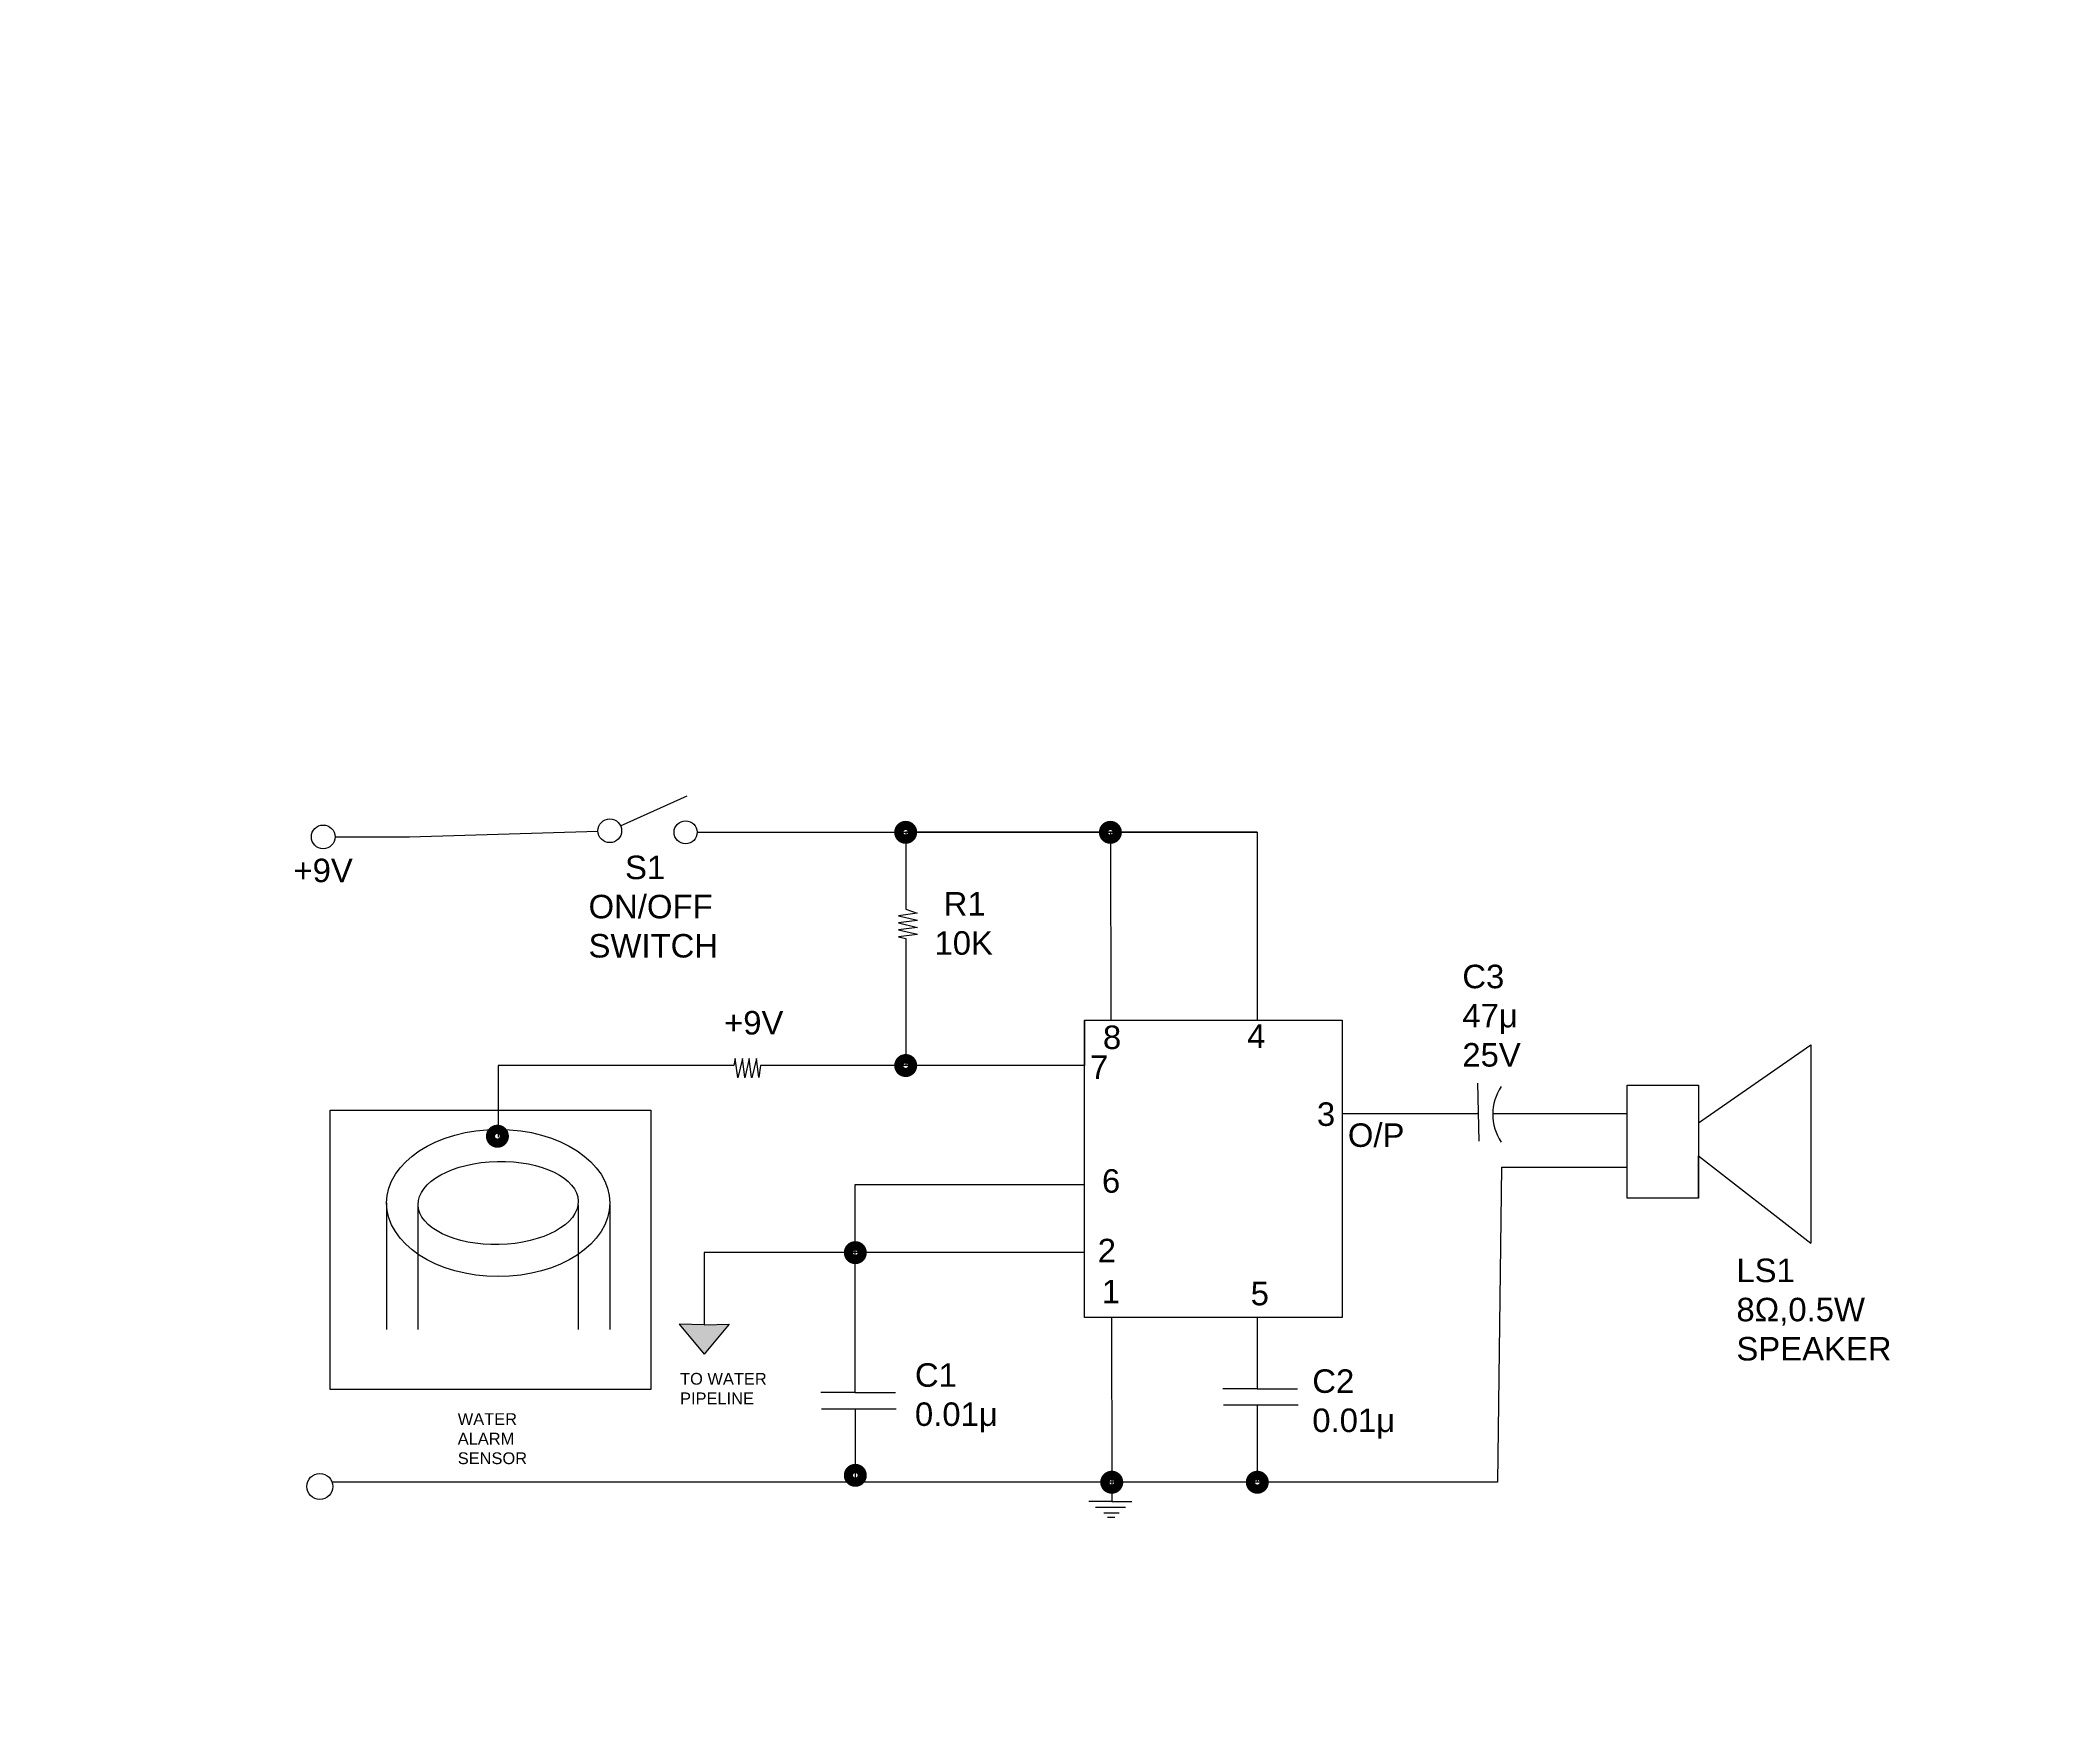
# Model space of a CAD drawing. Header units: millimetres. Extents: x -1621418 to 93476255, y -64941863 to 408922.
# Drawn here: x 8969 to 180792, y 80676 to 222379 of the extents above; entities that cross this region are included whole.
import ezdxf

# ---------------------------------------------------------------- set-up
doc = ezdxf.new("R2010")
doc.units = ezdxf.units.MM
doc.styles.get("Standard").update_dxf_attribs({"font": 'Arial.ttf'})

msp = doc.modelspace()

# ---------------------------------------------------------------- texts
at = {"ltscale": 5, "attachment_point": 1}
for s, width, gutter_width, insert, char_height in [('   TO WATER\\PPIPELINE', 7666.67, 303797, (49867, 68137), 15000000), ('\\Pk', 38519.56, 303797, (98116, 222460), 50), ('mm', 94194.65, 25, (41729, 206251), 5), ('me', 34422.72, 12.5, (69585, 203313), 2.5), ('n', 24928.56, 25, (56968, 196589), 5), ('mehedi', 58711.37, 25, (23177, 192639), 5), ('mm', 13675.74, 25, (49822, 188396), 5), ('mehedi', 39985.34, 12.5, (36931, 179958), 2.5), ('mmm', 31216.13, 25, (48539, 178023), 5), ('hhh', 18211.64, 12.5, (33295, 171317), 2.5), ('jjj', 10903.24, 12.5, (8969, 158589), 2.5), ('Mehedi', 14222, 12.5, (11261, 156742), 2.5), ('mmmm', 29806.51, 12.5, (24606, 154203), 2.5), ('mmmm', 9733.47, 12.5, (29602, 153420), 2.5), ('+9V', 5784.84, 12.5, (31761, 153256), 2.5), ('    S1\\PON/OFF\\PSWITCH', 7666.67, 303797, (55616, 153004), 2000), ('+9V', 7666.67, 303797, (30505, 152746), 2000), ('+9V', 8091.56, 12.5, (32331, 151995), 2.5), ('777', 16538.25, 12.5, (28856, 151084), 2.5), (' R1\\P10K', 7666.67, 303797, (85054, 149906), 2000), ('C3\\P47μ\\P25V', 7666.67, 303797, (129967, 143722), 2000), ('+9V', 7666.67, 303797, (67147, 139785), 2000), ('8', 7666.67, 303797, (99387, 138548), 2000), ('  4', 7666.67, 303797, (110103, 138649), 2000), ('7', 7666.67, 303797, (98289, 136003), 2000), ('     3', 7666.67, 303797, (113711, 132008), 2000), ('   O/P', 7666.67, 303797, (117899, 130222), 2000), ('6', 7666.67, 303797, (99304, 126323), 2000), ('2', 7666.67, 303797, (98941, 120400), 2000), ('LS1\\P8Ω,0.5W\\PSPEAKER', 7666.67, 303797, (153291, 118713), 2000), ('1', 7666.67, 303797, (99279, 116906), 2000), ('5', 7666.67, 303797, (111958, 116741), 2000), ('TO WATER PIPELINE', 7666.67, 303797, (63402, 108988), 1000), ('C1\\P0.01μ', 7666.67, 303797, (83388, 109811), 2000), ('C2\\P0.01μ', 7666.67, 303797, (117201, 109290), 2000), ('WATER ALARM SENSOR', 7666.67, 303797, (44483, 105561), 1000)]:
    msp.add_mtext_dynamic_manual_height_columns(s, width=width, gutter_width=gutter_width, heights=[0], dxfattribs=dict(at, insert=insert, char_height=char_height))

# ---------------------------------------------------------------- hatches: boundary and pattern name
h = msp.add_hatch()
h.set_pattern_fill('ANGLE', color=256)
h.set_pattern_definition([(0, (0, 0), (0, 6.985), [5.08, -1.905]), (90, (0, 0), (-6.985, 4e-16), [5.08, -1.905])])
h.paths.add_polyline_path([(67577, 113147), (65456, 113088), (63334, 113147), (65456, 110582)])

# ---------------------------------------------------------------- linework, layer by layer
for p, q in [((58341, 155532), (64004, 158084)), ((40390, 154602), (56416, 155087)), ((64857, 154989), (112521, 154989)), ((100019, 154989), (82602, 154989)), ((82602, 154989), (82602, 148442)), ((112521, 154989), (100019, 154989)), ((100019, 154989), (100052, 138994)), ((112521, 154989), (100019, 154989)), ((112521, 154989), (112521, 138994)), ((34042, 154602), (40390, 154602)), ((83584, 148096), (81976, 147891)), ((81976, 147891), (83616, 147513)), ((82602, 148442), (83584, 148096)), ((82602, 148442), (82602, 148442)), ((83584, 147482), (81976, 147277)), ((81976, 147277), (83616, 146899)), ((83584, 146899), (81976, 146694)), ((81976, 146694), (83616, 146316)), ((83584, 146300), (81976, 146095)), ((81976, 146095), (82602, 145951)), ((82602, 145951), (82602, 135143)), ((97811, 138994), (97811, 135143)), ((100052, 138994), (100052, 138981)), ((119747, 138994), (119747, 131074)), ((68102, 135742), (67964, 135143)), ((68307, 134134), (68102, 135742)), ((68701, 135742), (68323, 134102)), ((68906, 134134), (68701, 135742)), ((69284, 135742), (68906, 134102)), ((69489, 134134), (69284, 135742)), ((69899, 135742), (69521, 134102)), ((70104, 134134), (69899, 135742)), ((150051, 130269), (159624, 136911)), ((159624, 136911), (159624, 120025)), ((56402, 135143), (47927, 135143)), ((47927, 135143), (47927, 129042)), ((67964, 135143), (56402, 135143)), ((70234, 135143), (70104, 134134)), ((97811, 135143), (70234, 135143)), ((131272, 133643), (131375, 128710)), ((150051, 133358), (150051, 130269)), ((119747, 131074), (131272, 131074)), ((131324, 131117), (131272, 131074)), ((131272, 131074), (131326, 131037)), ((150051, 123852), (150051, 127456)), ((150051, 127456), (159624, 120025)), ((133291, 126489), (132950, 99685)), ((78315, 107309), (78315, 125031)), ((78315, 125031), (97811, 125031)), ((150051, 123852), (150051, 123852)), ((150051, 123852), (150051, 123852)), ((150051, 123852), (150051, 123852)), ((150051, 123852), (150051, 123852)), ((150051, 123852), (150051, 123852)), ((150051, 123852), (150051, 123852)), ((38434, 123450), (38434, 112693)), ((38434, 123450), (38434, 117741)), ((41096, 123450), (41096, 112693)), ((54719, 123270), (54719, 112693)), ((54719, 123270), (54719, 117741)), ((57414, 123261), (57414, 112693)), ((97811, 119222), (65456, 119222)), ((65456, 119222), (65456, 113088)), ((97811, 113712), (97811, 119222)), ((100105, 113712), (100134, 99685)), ((112521, 113712), (112521, 107631)), ((65456, 113088), (63334, 113147)), ((63334, 113147), (65451, 110587)), ((65456, 113088), (67577, 113147)), ((67577, 113147), (65460, 110587)), ((78315, 107309), (75390, 107309)), ((78315, 107309), (81731, 107309)), ((112521, 107631), (109596, 107631)), ((112521, 107631), (115938, 107631)), ((75432, 105943), (81794, 105943)), ((78315, 105943), (78315, 99685)), ((109638, 106265), (116000, 106265)), ((112521, 106265), (112521, 99685)), ((34698, 99685), (33792, 99685)), ((132950, 99685), (34698, 99685)), ((100134, 99685), (100138, 98032)), ((100138, 98032), (98174, 98032)), ((100138, 98032), (101835, 98032)), ((98766, 97551), (101317, 97551)), ((99468, 97071), (100763, 97071)), ((99769, 96709), (100404, 96709))]:
    msp.add_line(p, q)
at = {"ltscale": 5}
for p, q in [((131272, 131074), (131325, 131074)), ((132550, 131074), (143982, 131074)), ((133291, 126489), (143982, 126489))]:
    msp.add_line(p, q, dxfattribs=at)
at = {"const_width": 783}
for points in [[(82015, 154989, 1), (83189, 154989, 1)], [(99432, 154989, 1), (100606, 154989, 1)], [(82015, 135143, 1), (83189, 135143, 1)], [(47272, 129128, 1), (48446, 129128, 1)], [(77728, 119222, 1), (78902, 119222, 1)], [(77728, 100272, 1), (78902, 100272, 1)], [(99547, 99685, 1), (100722, 99685, 1)], [(111934, 99685, 1), (113108, 99685, 1)]]:
    msp.add_lwpolyline(points, format="xyb", close=True, dxfattribs=at)
for points in [[(97811, 138994), (119747, 138994), (119747, 113712), (97811, 113712)], [(33627, 131343), (60915, 131343), (60915, 107575), (33627, 107575)]]:
    msp.add_lwpolyline(points, close=True)
at = {"ltscale": 5}
msp.add_lwpolyline([(143982, 133478), (150051, 133478), (150051, 123852), (143982, 123852)], close=True, dxfattribs=at)
for centre, radius in [((33035, 154602), 1008), ((57423, 155118), 1008), ((63875, 154989), 983), ((32748, 99327), 1104)]:
    msp.add_circle(centre, radius)
for centre, radius, start, end in [((136713, 130995), 4164, 145.43312, 214.56688), ((133714, 131286), 2401, 176.44261, 185.94523)]:
    msp.add_arc(centre, radius, start, end)
msp.add_ellipse((47927, 123450), major_axis=(-9493, 0), ratio=0.6600666, dxfattribs=at)
msp.add_ellipse((47927, 123450), major_axis=(-6816, -157), ratio=0.5194404)

msp.set_redraw_order([(e.dxf.handle, doc.entitydb.next_handle()) for e in msp.query("TEXT MTEXT ATTDEF DIMENSION ARC_DIMENSION")])  # texts and dimensions are drawn at this point

doc.saveas('drawing.dxf')
